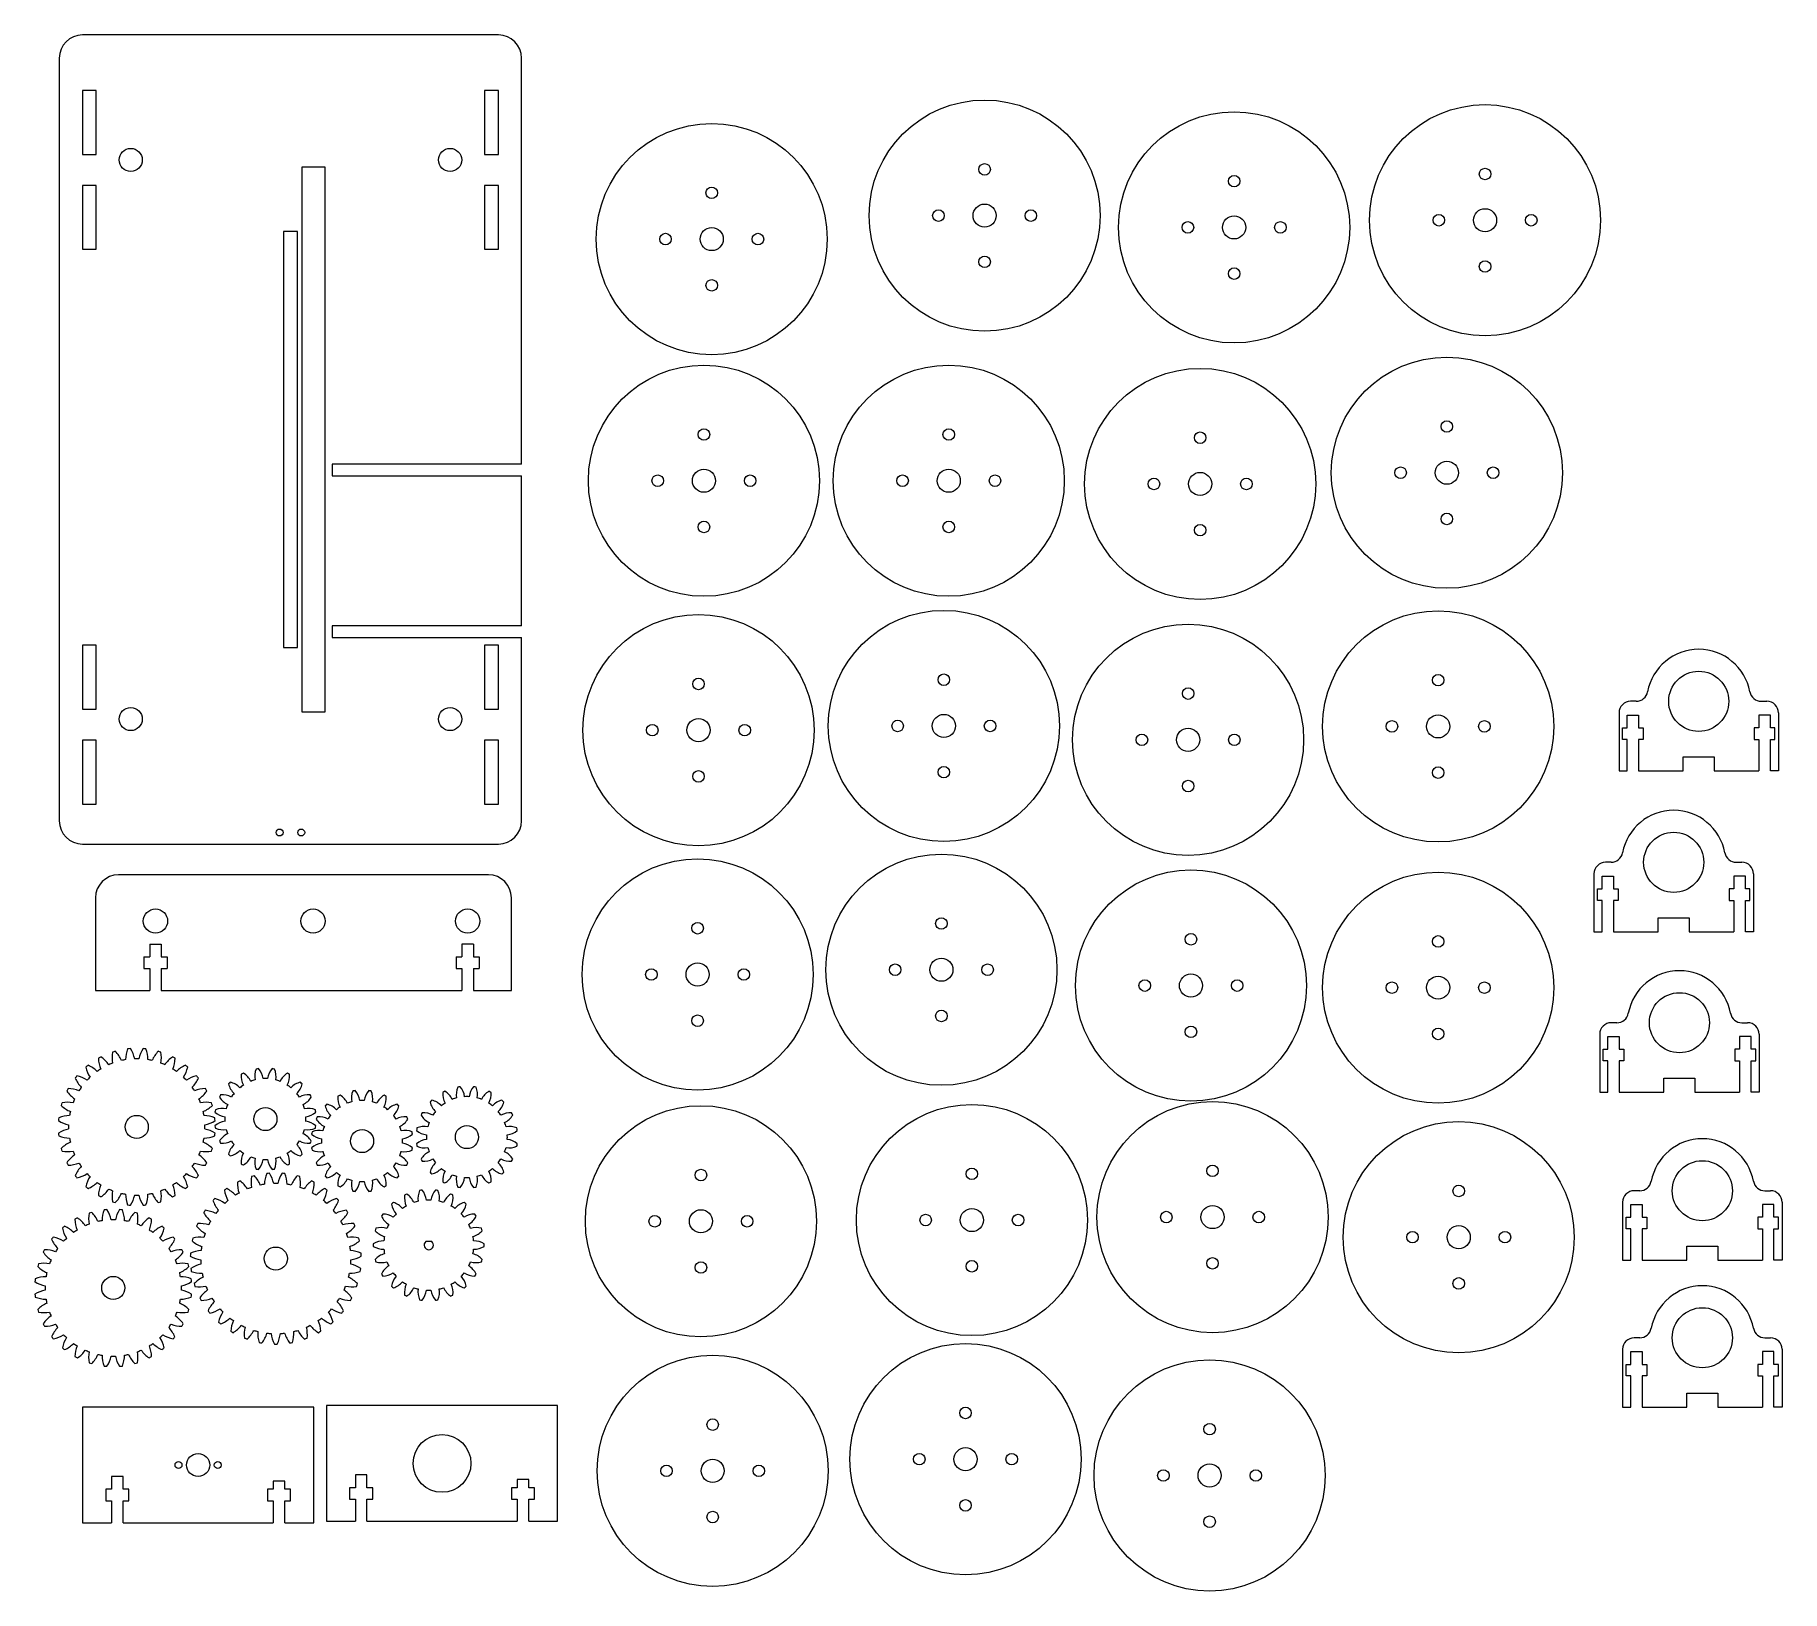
# Model space of a CAD drawing. Header units: millimetres. Extents: x 56 to 812, y 39 to 712.
import ezdxf

# ---------------------------------------------------------------- set-up
doc = ezdxf.new("R2010")
doc.units = ezdxf.units.MM

msp = doc.modelspace()

# ---------------------------------------------------------------- linework, layer by layer
at = {"color": 7, "linetype": 'Continuous', "lineweight": 15}
for p, q in [((256.42, 712.45), (76.42, 712.45)), ((66.42, 702.45), (66.42, 372.45)), ((266.42, 526.8), (266.42, 702.45)), ((82.42, 688.45), (76.42, 688.45)), ((76.42, 688.45), (76.42, 660.8)), ((82.42, 660.8), (82.42, 688.45)), ((256.42, 688.45), (250.42, 688.45)), ((250.42, 688.45), (250.42, 660.8)), ((256.42, 660.8), (256.42, 688.45)), ((76.42, 660.8), (82.42, 660.8)), ((250.42, 660.8), (256.42, 660.8)), ((171.42, 655.32), (171.42, 419.58)), ((181.42, 655.32), (171.42, 655.32)), ((181.42, 419.58), (181.42, 655.32)), ((82.42, 647.39), (76.42, 647.39)), ((76.42, 647.39), (76.42, 619.74)), ((82.42, 619.74), (82.42, 647.39)), ((256.42, 647.39), (250.42, 647.39)), ((250.42, 647.39), (250.42, 619.74)), ((256.42, 619.74), (256.42, 647.39)), ((169.42, 627.45), (163.42, 627.45)), ((163.42, 627.45), (163.42, 447.45)), ((169.42, 447.45), (169.42, 627.45)), ((76.42, 619.74), (82.42, 619.74)), ((250.42, 619.74), (256.42, 619.74)), ((266.42, 526.8), (184.42, 526.8)), ((184.42, 526.8), (184.42, 521.8)), ((184.42, 521.8), (266.42, 521.8)), ((266.42, 456.8), (266.42, 521.8)), ((266.42, 456.8), (184.42, 456.8)), ((184.42, 456.8), (184.42, 451.8)), ((82.42, 448.43), (76.42, 448.43)), ((76.42, 448.43), (76.42, 420.78)), ((82.42, 420.78), (82.42, 448.43)), ((163.42, 447.45), (169.42, 447.45)), ((184.42, 451.8), (266.42, 451.8)), ((256.42, 448.43), (250.42, 448.43)), ((250.42, 448.43), (250.42, 420.78)), ((256.42, 420.78), (256.42, 448.43)), ((266.42, 372.45), (266.42, 451.8)), ((748.8, 424.19), (746.34, 424.19)), ((802.88, 424.19), (805.34, 424.19)), ((76.42, 420.78), (82.42, 420.78)), ((171.42, 419.58), (181.42, 419.58)), ((250.42, 420.78), (256.42, 420.78)), ((741.34, 419.19), (741.34, 394.19)), ((744.84, 418.19), (749.84, 418.19)), ((744.84, 412.69), (744.84, 418.19)), ((749.84, 418.19), (749.84, 412.69)), ((806.84, 418.19), (801.84, 418.19)), ((801.84, 418.19), (801.84, 412.69)), ((806.84, 412.69), (806.84, 418.19)), ((810.34, 419.19), (810.34, 394.19)), ((742.84, 412.69), (744.84, 412.69)), ((742.84, 407.69), (742.84, 412.69)), ((749.84, 412.69), (751.84, 412.69)), ((751.84, 412.69), (751.84, 407.69)), ((801.84, 412.69), (799.84, 412.69)), ((799.84, 412.69), (799.84, 407.69)), ((808.84, 412.69), (806.84, 412.69)), ((808.84, 407.69), (808.84, 412.69)), ((82.42, 407.37), (76.42, 407.37)), ((76.42, 407.37), (76.42, 379.72)), ((82.42, 379.72), (82.42, 407.37)), ((256.42, 407.37), (250.42, 407.37)), ((250.42, 407.37), (250.42, 379.72)), ((256.42, 379.72), (256.42, 407.37)), ((744.84, 407.69), (742.84, 407.69)), ((744.84, 394.19), (744.84, 407.69)), ((749.84, 407.69), (749.84, 394.19)), ((751.84, 407.69), (749.84, 407.69)), ((799.84, 407.69), (801.84, 407.69)), ((801.84, 407.69), (801.84, 394.19)), ((806.84, 394.19), (806.84, 407.69)), ((806.84, 407.69), (808.84, 407.69)), ((741.34, 394.19), (744.84, 394.19)), ((749.84, 394.19), (769.13, 394.19)), ((769.13, 400.19), (782.55, 400.19)), ((769.13, 394.19), (769.13, 400.19)), ((782.55, 400.19), (782.55, 394.19)), ((782.55, 394.19), (801.84, 394.19)), ((810.34, 394.19), (806.84, 394.19)), ((76.42, 379.72), (82.42, 379.72)), ((250.42, 379.72), (256.42, 379.72)), ((76.42, 362.45), (256.42, 362.45)), ((252.07, 349.13), (92.07, 349.13)), ((730.51, 349.55), (730.51, 324.55)), ((734.01, 348.55), (739.01, 348.55)), ((734.01, 343.05), (734.01, 348.55)), ((737.96, 354.55), (735.51, 354.55)), ((739.01, 348.55), (739.01, 343.05)), ((796.01, 348.55), (791.01, 348.55)), ((791.01, 348.55), (791.01, 343.05)), ((792.05, 354.55), (794.51, 354.55)), ((796.01, 343.05), (796.01, 348.55)), ((799.51, 349.55), (799.51, 324.55)), ((732.01, 343.05), (734.01, 343.05)), ((732.01, 338.05), (732.01, 343.05)), ((739.01, 343.05), (741.01, 343.05)), ((741.01, 343.05), (741.01, 338.05)), ((791.01, 343.05), (789.01, 343.05)), ((789.01, 343.05), (789.01, 338.05)), ((798.01, 343.05), (796.01, 343.05)), ((798.01, 338.05), (798.01, 343.05)), ((82.07, 339.13), (82.07, 299.13)), ((262.07, 299.13), (262.07, 339.13)), ((734.01, 338.05), (732.01, 338.05)), ((734.01, 324.55), (734.01, 338.05)), ((739.01, 338.05), (739.01, 324.55)), ((741.01, 338.05), (739.01, 338.05)), ((789.01, 338.05), (791.01, 338.05)), ((791.01, 338.05), (791.01, 324.55)), ((796.01, 324.55), (796.01, 338.05)), ((796.01, 338.05), (798.01, 338.05)), ((758.3, 330.55), (771.71, 330.55)), ((758.3, 324.55), (758.3, 330.55)), ((771.71, 330.55), (771.71, 324.55)), ((105.52, 319.13), (110.52, 319.13)), ((105.52, 319.13), (105.52, 313.63)), ((110.52, 319.13), (110.52, 313.63)), ((245.62, 319.13), (240.62, 319.13)), ((240.62, 319.13), (240.62, 313.63)), ((245.62, 319.13), (245.62, 313.63)), ((730.51, 324.55), (734.01, 324.55)), ((739.01, 324.55), (758.3, 324.55)), ((771.71, 324.55), (791.01, 324.55)), ((799.51, 324.55), (796.01, 324.55)), ((103.02, 313.63), (105.52, 313.63)), ((103.02, 313.63), (103.02, 308.63)), ((110.52, 313.63), (113.02, 313.63)), ((113.02, 313.63), (113.02, 308.63)), ((238.12, 313.63), (240.62, 313.63)), ((238.12, 313.63), (238.12, 308.63)), ((245.62, 313.63), (248.12, 313.63)), ((248.12, 313.63), (248.12, 308.63)), ((103.02, 308.63), (105.52, 308.63)), ((105.52, 308.63), (105.52, 299.13)), ((110.52, 308.63), (110.52, 299.13)), ((110.52, 308.63), (113.02, 308.63)), ((238.12, 308.63), (240.62, 308.63)), ((240.62, 308.63), (240.62, 299.13)), ((245.62, 308.63), (245.62, 299.13)), ((245.62, 308.63), (248.12, 308.63)), ((82.07, 299.13), (105.52, 299.13)), ((110.52, 299.13), (240.62, 299.13)), ((245.62, 299.13), (262.07, 299.13)), ((732.98, 280.16), (732.98, 255.16)), ((740.44, 285.16), (737.98, 285.16)), ((794.53, 285.16), (796.98, 285.16)), ((801.98, 280.16), (801.98, 255.16)), ((734.48, 273.66), (736.48, 273.66)), ((734.48, 268.66), (734.48, 273.66)), ((736.48, 279.16), (741.48, 279.16)), ((736.48, 273.66), (736.48, 279.16)), ((741.48, 279.16), (741.48, 273.66)), ((741.48, 273.66), (743.48, 273.66)), ((743.48, 273.66), (743.48, 268.66)), ((793.48, 273.66), (791.48, 273.66)), ((791.48, 273.66), (791.48, 268.66)), ((798.48, 279.16), (793.48, 279.16)), ((793.48, 279.16), (793.48, 273.66)), ((798.48, 273.66), (798.48, 279.16)), ((800.48, 273.66), (798.48, 273.66)), ((800.48, 268.66), (800.48, 273.66)), ((736.48, 268.66), (734.48, 268.66)), ((736.48, 255.16), (736.48, 268.66)), ((741.48, 268.66), (741.48, 255.16)), ((743.48, 268.66), (741.48, 268.66)), ((791.48, 268.66), (793.48, 268.66)), ((793.48, 268.66), (793.48, 255.16)), ((798.48, 255.16), (798.48, 268.66)), ((798.48, 268.66), (800.48, 268.66)), ((760.78, 261.16), (774.19, 261.16)), ((760.78, 255.16), (760.78, 261.16)), ((774.19, 261.16), (774.19, 255.16)), ((732.98, 255.16), (736.48, 255.16)), ((741.48, 255.16), (760.78, 255.16)), ((774.19, 255.16), (793.48, 255.16)), ((801.98, 255.16), (798.48, 255.16)), ((750.35, 212.48), (747.9, 212.48)), ((804.44, 212.48), (806.9, 212.48)), ((742.9, 207.48), (742.9, 182.48)), ((746.4, 206.48), (751.4, 206.48)), ((746.4, 200.98), (746.4, 206.48)), ((751.4, 206.48), (751.4, 200.98)), ((808.4, 206.48), (803.4, 206.48)), ((803.4, 206.48), (803.4, 200.98)), ((808.4, 200.98), (808.4, 206.48)), ((811.9, 207.48), (811.9, 182.48)), ((744.4, 200.98), (746.4, 200.98)), ((744.4, 195.98), (744.4, 200.98)), ((751.4, 200.98), (753.4, 200.98)), ((753.4, 200.98), (753.4, 195.98)), ((803.4, 200.98), (801.4, 200.98)), ((801.4, 200.98), (801.4, 195.98)), ((810.4, 200.98), (808.4, 200.98)), ((810.4, 195.98), (810.4, 200.98)), ((227.56, 190.5), (224.96, 190.47)), ((746.4, 195.98), (744.4, 195.98)), ((746.4, 182.48), (746.4, 195.98)), ((751.4, 195.98), (751.4, 182.48)), ((753.4, 195.98), (751.4, 195.98)), ((801.4, 195.98), (803.4, 195.98)), ((803.4, 195.98), (803.4, 182.48)), ((808.4, 182.48), (808.4, 195.98)), ((808.4, 195.98), (810.4, 195.98)), ((742.9, 182.48), (746.4, 182.48)), ((751.4, 182.48), (770.69, 182.48)), ((770.69, 188.48), (784.1, 188.48)), ((770.69, 182.48), (770.69, 188.48)), ((784.1, 188.48), (784.1, 182.48)), ((784.1, 182.48), (803.4, 182.48)), ((811.9, 182.48), (808.4, 182.48)), ((742.9, 143.88), (742.9, 118.88)), ((750.35, 148.88), (747.9, 148.88)), ((804.44, 148.88), (806.9, 148.88)), ((811.9, 143.88), (811.9, 118.88)), ((744.4, 137.38), (746.4, 137.38)), ((744.4, 132.38), (744.4, 137.38)), ((746.4, 142.88), (751.4, 142.88)), ((746.4, 137.38), (746.4, 142.88)), ((751.4, 142.88), (751.4, 137.38)), ((751.4, 137.38), (753.4, 137.38)), ((753.4, 137.38), (753.4, 132.38)), ((803.4, 137.38), (801.4, 137.38)), ((801.4, 137.38), (801.4, 132.38)), ((808.4, 142.88), (803.4, 142.88)), ((803.4, 142.88), (803.4, 137.38)), ((808.4, 137.38), (808.4, 142.88)), ((810.4, 137.38), (808.4, 137.38)), ((810.4, 132.38), (810.4, 137.38)), ((746.4, 132.38), (744.4, 132.38)), ((746.4, 118.88), (746.4, 132.38)), ((751.4, 132.38), (751.4, 118.88)), ((753.4, 132.38), (751.4, 132.38)), ((801.4, 132.38), (803.4, 132.38)), ((803.4, 132.38), (803.4, 118.88)), ((808.4, 118.88), (808.4, 132.38)), ((808.4, 132.38), (810.4, 132.38)), ((770.69, 124.88), (784.1, 124.88)), ((770.69, 118.88), (770.69, 124.88)), ((784.1, 124.88), (784.1, 118.88)), ((76.49, 118.84), (76.49, 68.84)), ((176.49, 118.84), (76.49, 118.84)), ((176.49, 68.84), (176.49, 118.84)), ((182.03, 119.52), (182.03, 69.52)), ((282.03, 119.52), (182.03, 119.52)), ((282.03, 69.52), (282.03, 119.52)), ((742.9, 118.88), (746.4, 118.88)), ((751.4, 118.88), (770.69, 118.88)), ((784.1, 118.88), (803.4, 118.88)), ((811.9, 118.88), (808.4, 118.88)), ((88.99, 83.34), (86.49, 83.34)), ((86.49, 83.34), (86.49, 78.34)), ((93.99, 88.84), (88.99, 88.84)), ((88.99, 88.84), (88.99, 83.34)), ((93.99, 83.34), (93.99, 88.84)), ((96.49, 83.34), (93.99, 83.34)), ((96.49, 78.34), (96.49, 83.34)), ((158.99, 83.34), (156.49, 83.34)), ((156.49, 83.34), (156.49, 78.34)), ((163.99, 86.84), (158.99, 86.84)), ((158.99, 86.84), (158.99, 83.34)), ((163.99, 83.34), (163.99, 86.84)), ((166.49, 83.34), (163.99, 83.34)), ((166.49, 78.34), (166.49, 83.34)), ((194.53, 84.02), (192.03, 84.02)), ((192.03, 84.02), (192.03, 79.02)), ((199.53, 89.52), (194.53, 89.52)), ((194.53, 89.52), (194.53, 84.02)), ((199.53, 84.02), (199.53, 89.52)), ((202.03, 84.02), (199.53, 84.02)), ((202.03, 79.02), (202.03, 84.02)), ((264.53, 84.02), (262.03, 84.02)), ((262.03, 84.02), (262.03, 79.02)), ((269.53, 87.52), (264.53, 87.52)), ((264.53, 87.52), (264.53, 84.02)), ((269.53, 84.02), (269.53, 87.52)), ((272.03, 84.02), (269.53, 84.02)), ((272.03, 79.02), (272.03, 84.02)), ((86.49, 78.34), (88.99, 78.34)), ((88.99, 78.34), (88.99, 68.84)), ((93.99, 68.84), (93.99, 78.34)), ((93.99, 78.34), (96.49, 78.34)), ((156.49, 78.34), (158.99, 78.34)), ((158.99, 78.34), (158.99, 68.84)), ((163.99, 68.84), (163.99, 78.34)), ((163.99, 78.34), (166.49, 78.34)), ((192.03, 79.02), (194.53, 79.02)), ((194.53, 79.02), (194.53, 69.52)), ((199.53, 69.52), (199.53, 79.02)), ((199.53, 79.02), (202.03, 79.02)), ((262.03, 79.02), (264.53, 79.02)), ((264.53, 79.02), (264.53, 69.52)), ((269.53, 69.52), (269.53, 79.02)), ((269.53, 79.02), (272.03, 79.02)), ((76.49, 68.84), (88.99, 68.84)), ((93.99, 68.84), (158.99, 68.84)), ((163.99, 68.84), (176.49, 68.84)), ((182.03, 69.52), (194.53, 69.52)), ((199.53, 69.52), (264.53, 69.52)), ((269.53, 69.52), (282.03, 69.52))]:
    msp.add_line(p, q, dxfattribs=at)
for centre, radius in [((466.83, 634.3), 50), ((683.36, 632.3), 50), ((348.72, 624.14), 50), ((574.79, 629.22), 50), ((97.32, 658.38), 5), ((235.53, 658.38), 5), ((466.83, 654.3), 2.5), ((574.79, 649.22), 2.5), ((683.36, 652.3), 2.5), ((348.72, 644.14), 2.5), ((446.83, 634.3), 2.5), ((466.83, 634.3), 5), ((486.83, 634.3), 2.5), ((683.36, 632.3), 5), ((348.72, 624.14), 5), ((554.79, 629.22), 2.5), ((574.79, 629.22), 5), ((594.79, 629.22), 2.5), ((663.36, 632.3), 2.5), ((703.36, 632.3), 2.5), ((328.72, 624.14), 2.5), ((368.72, 624.14), 2.5), ((466.83, 614.3), 2.5), ((683.36, 612.3), 2.5), ((348.72, 604.14), 2.5), ((574.79, 609.22), 2.5), ((345.36, 519.63), 50), ((451.31, 519.63), 50), ((560.09, 518.22), 50), ((666.85, 523.08), 50), ((666.85, 543.08), 2.5), ((345.36, 539.63), 2.5), ((451.31, 539.63), 2.5), ((560.09, 538.22), 2.5), ((325.36, 519.63), 2.5), ((345.36, 519.63), 5), ((365.36, 519.63), 2.5), ((431.31, 519.63), 2.5), ((451.31, 519.63), 5), ((471.31, 519.63), 2.5), ((560.09, 518.22), 5), ((646.85, 523.08), 2.5), ((666.85, 523.08), 5), ((686.85, 523.08), 2.5), ((540.09, 518.22), 2.5), ((580.09, 518.22), 2.5), ((345.36, 499.63), 2.5), ((451.31, 499.63), 2.5), ((560.09, 498.22), 2.5), ((666.85, 503.08), 2.5), ((343.01, 411.72), 50), ((449.19, 413.54), 50), ((663.08, 413.36), 50), ((554.88, 407.55), 50), ((343.01, 431.72), 2.5), ((449.19, 433.54), 2.5), ((663.08, 433.36), 2.5), ((775.84, 424.19), 13), ((554.88, 427.55), 2.5), ((97.32, 416.52), 5), ((235.53, 416.52), 5), ((343.01, 411.72), 5), ((429.19, 413.54), 2.5), ((449.19, 413.54), 5), ((469.19, 413.54), 2.5), ((643.08, 413.36), 2.5), ((663.08, 413.36), 5), ((683.08, 413.36), 2.5), ((323.01, 411.72), 2.5), ((363.01, 411.72), 2.5), ((534.88, 407.55), 2.5), ((554.88, 407.55), 5), ((574.88, 407.55), 2.5), ((343.01, 391.72), 2.5), ((449.19, 393.54), 2.5), ((663.08, 393.36), 2.5), ((554.88, 387.55), 2.5), ((161.75, 367.45), 1.5), ((171.09, 367.45), 1.5), ((765.01, 354.55), 13), ((342.63, 306.04), 50), ((448.12, 308.09), 50), ((556.12, 301.24), 50), ((663.08, 300.33), 50), ((108.02, 329.13), 5.25), ((176.22, 329.13), 5.25), ((243.12, 329.13), 5.25), ((342.63, 326.04), 2.5), ((448.12, 328.09), 2.5), ((556.12, 321.24), 2.5), ((663.08, 320.33), 2.5), ((342.63, 306.04), 5), ((428.12, 308.09), 2.5), ((448.12, 308.09), 5), ((468.12, 308.09), 2.5), ((322.63, 306.04), 2.5), ((362.63, 306.04), 2.5), ((536.12, 301.24), 2.5), ((556.12, 301.24), 5), ((576.12, 301.24), 2.5), ((643.08, 300.33), 2.5), ((663.08, 300.33), 5), ((683.08, 300.33), 2.5), ((767.48, 285.16), 13), ((342.63, 286.04), 2.5), ((448.12, 288.09), 2.5), ((556.12, 281.24), 2.5), ((663.08, 280.33), 2.5), ((461.31, 199.81), 50), ((565.45, 201.08), 50), ((99.93, 240.1), 5), ((155.58, 243.49), 5), ((344.06, 199.27), 50), ((671.97, 192.38), 50), ((197.41, 233.99), 5), ((242.79, 235.69), 5), ((344.06, 219.27), 2.5), ((461.31, 219.81), 2.5), ((565.45, 221.08), 2.5), ((777.4, 212.48), 13), ((671.97, 212.38), 2.5), ((344.06, 199.27), 5), ((461.31, 199.81), 5), ((565.45, 201.08), 5), ((324.06, 199.27), 2.5), ((364.06, 199.27), 2.5), ((441.31, 199.81), 2.5), ((481.31, 199.81), 2.5), ((545.45, 201.08), 2.5), ((585.45, 201.08), 2.5), ((671.97, 192.38), 5), ((651.97, 192.38), 2.5), ((691.97, 192.38), 2.5), ((160.09, 183.14), 5), ((344.06, 179.27), 2.5), ((461.31, 179.81), 2.5), ((565.45, 181.08), 2.5), ((89.76, 170.42), 5), ((671.97, 172.38), 2.5), ((777.4, 148.88), 13), ((458.56, 96.36), 50), ((349.14, 91.32), 50), ((564.18, 89.32), 50), ((349.14, 111.32), 2.5), ((458.56, 116.36), 2.5), ((232.03, 94.52), 12.5), ((564.18, 109.32), 2.5), ((126.49, 93.84), 5), ((438.56, 96.36), 2.5), ((458.56, 96.36), 5), ((478.56, 96.36), 2.5), ((117.99, 93.84), 1.5), ((134.99, 93.84), 1.5), ((329.14, 91.32), 2.5), ((349.14, 91.32), 5), ((369.14, 91.32), 2.5), ((544.18, 89.32), 2.5), ((564.18, 89.32), 5), ((584.18, 89.32), 2.5), ((458.56, 76.36), 2.5), ((349.14, 71.32), 2.5), ((564.18, 69.32), 2.5)]:
    msp.add_circle(centre, radius, dxfattribs=at)
for centre, radius, start, end in [((76.42, 702.45), 10, 90, 180), ((256.42, 702.45), 10, 0, 90), ((775.84, 424.19), 22.5, 10.47568, 169.52432), ((746.34, 419.19), 5, 90, 180), ((748.8, 429.19), 5, 270, 349.52432), ((802.88, 429.19), 5, 190.47568, 270), ((805.34, 419.19), 5, 0, 90), ((76.42, 372.45), 10, 180, 270), ((256.42, 372.45), 10, 270, 0), ((765.01, 354.55), 22.5, 10.47568, 169.52432), ((737.96, 359.55), 5, 270, 349.52432), ((792.05, 359.55), 5, 190.47568, 270), ((92.07, 339.13), 10, 90, 180), ((252.07, 339.13), 10, 0, 90), ((735.51, 349.55), 5, 90, 180), ((794.51, 349.55), 5, 0, 90), ((767.48, 285.16), 22.5, 10.47568, 169.52432), ((740.44, 290.16), 5, 270, 349.52432), ((794.53, 290.16), 5, 190.47568, 270), ((737.98, 280.16), 5, 90, 180), ((796.98, 280.16), 5, 0, 90), ((102.06, 270.09), 12.8, 169.38006, 190.83427), ((99.93, 240.1), 34, 105.847, 107.903), ((81.5, 263.86), 12.8, 22.91573, 44.36994), ((107.87, 269.1), 12.8, 158.13006, 179.58427), ((99.93, 240.1), 34, 94.597, 96.653), ((86.49, 267), 12.8, 11.66573, 33.11994), ((113.38, 267), 12.8, 146.88006, 168.33427), ((99.93, 240.1), 34, 83.347, 85.403), ((91.99, 269.1), 12.8, 0.41573, 21.86994), ((118.37, 263.86), 12.8, 135.63006, 157.08427), ((99.93, 240.1), 34, 72.097, 74.153), ((97.8, 270.09), 12.8, 349.16573, 10.61994), ((99.93, 240.1), 34, 128.347, 130.403), ((90.42, 268.62), 12.8, 191.88006, 213.33427), ((73.81, 254.99), 12.8, 45.41573, 66.86994), ((99.93, 240.1), 29.5, 121.98271, 125.51729), ((99.93, 240.1), 34, 117.097, 119.153), ((96.17, 269.93), 12.8, 180.63006, 202.08427), ((77.22, 259.8), 12.8, 34.16573, 55.61994), ((99.93, 240.1), 29.5, 110.73271, 114.26729), ((99.93, 240.1), 29.5, 99.48271, 103.01729), ((99.93, 240.1), 29.5, 88.23271, 91.76729), ((99.93, 240.1), 29.5, 76.98271, 80.51729), ((99.93, 240.1), 29.5, 65.73271, 69.26729), ((122.65, 259.8), 12.8, 124.38006, 145.83427), ((99.93, 240.1), 34, 60.847, 62.903), ((103.7, 269.93), 12.8, 337.91573, 359.36994), ((99.93, 240.1), 29.5, 54.48271, 58.01729), ((126.05, 254.99), 12.8, 113.13006, 134.58427), ((109.44, 268.62), 12.8, 326.66573, 348.11994), ((99.93, 240.1), 34, 49.597, 51.653), ((158.97, 261.98), 8, 156.7925, 191.28707), ((155.58, 243.49), 22, 97.60803, 100.39197), ((146.65, 260.03), 8, 6.71293, 41.2075), ((164.51, 260.03), 8, 138.7925, 173.28707), ((155.58, 243.49), 22, 79.60803, 82.39197), ((152.2, 261.98), 8, 348.71293, 23.2075), ((99.93, 240.1), 34, 139.597, 141.653), ((85.04, 266.22), 12.8, 203.13006, 224.58427), ((71.41, 249.61), 12.8, 56.66573, 78.11994), ((99.93, 240.1), 29.5, 144.48271, 148.01729), ((99.93, 240.1), 29.5, 133.23271, 136.76729), ((99.93, 240.1), 29.5, 43.23271, 46.76729), ((128.46, 249.61), 12.8, 101.88006, 123.33427), ((114.83, 266.22), 12.8, 315.41573, 336.86994), ((99.93, 240.1), 29.5, 31.98271, 35.51729), ((99.93, 240.1), 34, 38.347, 40.403), ((155.58, 243.49), 22, 133.60803, 136.39197), ((147.46, 260.44), 8, 192.7925, 227.28707), ((138.64, 251.62), 8, 42.71293, 77.2075), ((155.58, 243.49), 17.5, 122.76933, 129.23067), ((153.09, 262.12), 8, 174.7925, 209.28707), ((155.58, 243.49), 22, 115.60803, 118.39197), ((141.98, 256.46), 8, 24.71293, 59.2075), ((155.58, 243.49), 17.5, 104.76933, 111.23067), ((155.58, 243.49), 17.5, 86.76933, 93.23067), ((155.58, 243.49), 17.5, 68.76933, 75.23067), ((169.19, 256.46), 8, 120.7925, 155.28707), ((158.08, 262.12), 8, 330.71293, 5.2075), ((155.58, 243.49), 17.5, 50.76933, 57.23067), ((155.58, 243.49), 22, 61.60803, 64.39197), ((172.53, 251.62), 8, 102.7925, 137.28707), ((163.71, 260.44), 8, 312.71293, 347.2075), ((155.58, 243.49), 22, 43.60803, 46.39197), ((246.18, 254.17), 8, 156.7925, 191.28707), ((242.79, 235.69), 22, 97.60803, 100.39197), ((233.86, 252.22), 8, 6.71293, 41.2075), ((251.72, 252.22), 8, 138.7925, 173.28707), ((242.79, 235.69), 22, 79.60803, 82.39197), ((239.41, 254.17), 8, 348.71293, 23.2075), ((99.93, 240.1), 34, 162.097, 164.153), ((69.94, 237.97), 12.8, 79.16573, 100.61994), ((99.93, 240.1), 34, 150.847, 152.903), ((80.23, 262.81), 12.8, 214.38006, 235.83427), ((70.1, 243.86), 12.8, 67.91573, 89.36994), ((99.93, 240.1), 29.5, 155.73271, 159.26729), ((129.77, 243.86), 12.8, 90.63006, 112.08427), ((119.64, 262.81), 12.8, 304.16573, 325.61994), ((99.93, 240.1), 29.5, 20.73271, 24.26729), ((129.93, 237.97), 12.8, 79.38006, 100.83427), ((99.93, 240.1), 34, 27.097, 29.153), ((99.93, 240.1), 34, 15.847, 17.903), ((155.58, 243.49), 22, 151.60803, 154.39197), ((142.62, 257.1), 8, 210.7925, 245.28707), ((136.96, 245.99), 8, 60.71293, 95.2075), ((155.58, 243.49), 17.5, 158.76933, 165.23067), ((155.58, 243.49), 17.5, 140.76933, 147.23067), ((155.58, 243.49), 17.5, 32.76933, 39.23067), ((174.21, 245.99), 8, 84.7925, 119.28707), ((168.55, 257.1), 8, 294.71293, 329.2075), ((155.58, 243.49), 17.5, 14.76933, 21.23067), ((155.58, 243.49), 22, 25.60803, 28.39197), ((197.41, 233.99), 22, 133.60803, 136.39197), ((180.47, 242.12), 8, 42.71293, 77.2075), ((194.92, 252.61), 8, 174.7925, 209.28707), ((197.41, 233.99), 22, 115.60803, 118.39197), ((183.81, 246.95), 8, 24.71293, 59.2075), ((197.41, 233.99), 17.5, 104.76933, 111.23067), ((200.8, 252.47), 8, 156.7925, 191.28707), ((197.41, 233.99), 22, 97.60803, 100.39197), ((188.48, 250.52), 8, 6.71293, 41.2075), ((197.41, 233.99), 17.5, 86.76933, 93.23067), ((206.35, 250.52), 8, 138.7925, 173.28707), ((197.41, 233.99), 22, 79.60803, 82.39197), ((194.03, 252.47), 8, 348.71293, 23.2075), ((197.41, 233.99), 17.5, 68.76933, 75.23067), ((211.02, 246.95), 8, 120.7925, 155.28707), ((199.91, 252.61), 8, 330.71293, 5.2075), ((197.41, 233.99), 22, 61.60803, 64.39197), ((214.36, 242.12), 8, 102.7925, 137.28707), ((197.41, 233.99), 22, 43.60803, 46.39197), ((242.79, 235.69), 22, 133.60803, 136.39197), ((234.67, 252.63), 8, 192.7925, 227.28707), ((225.85, 243.82), 8, 42.71293, 77.2075), ((242.79, 235.69), 17.5, 122.76933, 129.23067), ((240.3, 254.31), 8, 174.7925, 209.28707), ((242.79, 235.69), 22, 115.60803, 118.39197), ((229.19, 248.65), 8, 24.71293, 59.2075), ((242.79, 235.69), 17.5, 104.76933, 111.23067), ((242.79, 235.69), 17.5, 86.76933, 93.23067), ((242.79, 235.69), 17.5, 68.76933, 75.23067), ((256.4, 248.65), 8, 120.7925, 155.28707), ((245.29, 254.31), 8, 330.71293, 5.2075), ((242.79, 235.69), 17.5, 50.76933, 57.23067), ((242.79, 235.69), 22, 61.60803, 64.39197), ((259.74, 243.82), 8, 102.7925, 137.28707), ((250.92, 252.63), 8, 312.71293, 347.2075), ((242.79, 235.69), 22, 43.60803, 46.39197), ((99.93, 240.1), 34, 173.347, 175.403), ((73.03, 253.54), 12.8, 236.88006, 258.33427), ((70.93, 232.16), 12.8, 90.41573, 111.86994), ((76.17, 258.53), 12.8, 225.63006, 247.08427), ((99.93, 240.1), 29.5, 166.98271, 170.51729), ((123.69, 258.53), 12.8, 292.91573, 314.36994), ((99.93, 240.1), 29.5, 9.48271, 13.01729), ((128.93, 232.16), 12.8, 68.13006, 89.58427), ((126.83, 253.54), 12.8, 281.66573, 303.11994), ((99.93, 240.1), 34, 4.597, 6.653), ((155.58, 243.49), 22, 169.60803, 172.39197), ((139.05, 252.42), 8, 228.7925, 263.28707), ((139.05, 234.56), 8, 96.71293, 131.2075), ((137.1, 240.11), 8, 78.71293, 113.2075), ((155.58, 243.49), 17.5, 176.76933, 183.23067), ((174.07, 240.11), 8, 66.7925, 101.28707), ((172.12, 252.42), 8, 276.71293, 311.2075), ((155.58, 243.49), 17.5, 356.76933, 3.23067), ((172.12, 234.56), 8, 48.7925, 83.28707), ((155.58, 243.49), 22, 7.60803, 10.39197), ((197.41, 233.99), 22, 151.60803, 154.39197), ((184.45, 247.59), 8, 210.7925, 245.28707), ((178.79, 236.48), 8, 60.71293, 95.2075), ((189.29, 250.93), 8, 192.7925, 227.28707), ((197.41, 233.99), 17.5, 140.76933, 147.23067), ((197.41, 233.99), 17.5, 122.76933, 129.23067), ((197.41, 233.99), 17.5, 50.76933, 57.23067), ((205.54, 250.93), 8, 312.71293, 347.2075), ((197.41, 233.99), 17.5, 32.76933, 39.23067), ((216.04, 236.48), 8, 84.7925, 119.28707), ((210.38, 247.59), 8, 294.71293, 329.2075), ((197.41, 233.99), 22, 25.60803, 28.39197), ((242.79, 235.69), 22, 151.60803, 154.39197), ((229.83, 249.29), 8, 210.7925, 245.28707), ((224.17, 238.18), 8, 60.71293, 95.2075), ((242.79, 235.69), 17.5, 158.76933, 165.23067), ((242.79, 235.69), 17.5, 140.76933, 147.23067), ((242.79, 235.69), 17.5, 32.76933, 39.23067), ((261.42, 238.18), 8, 84.7925, 119.28707), ((255.76, 249.29), 8, 294.71293, 329.2075), ((242.79, 235.69), 17.5, 14.76933, 21.23067), ((242.79, 235.69), 22, 25.60803, 28.39197), ((73.03, 226.65), 12.8, 101.66573, 123.11994), ((99.93, 240.1), 34, 184.597, 186.653), ((70.93, 248.04), 12.8, 248.13006, 269.58427), ((99.93, 240.1), 29.5, 178.23271, 181.76729), ((99.93, 240.1), 29.5, 189.48271, 193.01729), ((99.93, 240.1), 29.5, 346.98271, 350.51729), ((128.93, 248.04), 12.8, 270.41573, 291.86994), ((99.93, 240.1), 29.5, 358.23271, 1.76729), ((126.83, 226.65), 12.8, 56.88006, 78.33427), ((99.93, 240.1), 34, 353.347, 355.403), ((155.58, 243.49), 22, 187.60803, 190.39197), ((137.1, 246.88), 8, 246.7925, 281.28707), ((142.62, 229.89), 8, 114.71293, 149.2075), ((155.58, 243.49), 17.5, 194.76933, 201.23067), ((155.58, 243.49), 17.5, 338.76933, 345.23067), ((168.55, 229.89), 8, 30.7925, 65.28707), ((174.07, 246.88), 8, 258.71293, 293.2075), ((197.41, 233.99), 22, 169.60803, 172.39197), ((180.88, 242.92), 8, 228.7925, 263.28707), ((178.93, 230.6), 8, 78.71293, 113.2075), ((155.58, 243.49), 22, 349.60803, 352.39197), ((197.41, 233.99), 17.5, 176.76933, 183.23067), ((197.41, 233.99), 17.5, 158.76933, 165.23067), ((197.41, 233.99), 17.5, 14.76933, 21.23067), ((215.9, 230.6), 8, 66.7925, 101.28707), ((213.95, 242.92), 8, 276.71293, 311.2075), ((197.41, 233.99), 17.5, 356.76933, 3.23067), ((197.41, 233.99), 22, 7.60803, 10.39197), ((242.79, 235.69), 22, 169.60803, 172.39197), ((226.26, 244.62), 8, 228.7925, 263.28707), ((226.26, 226.76), 8, 96.71293, 131.2075), ((224.31, 232.3), 8, 78.71293, 113.2075), ((242.79, 235.69), 17.5, 176.76933, 183.23067), ((261.28, 232.3), 8, 66.7925, 101.28707), ((259.33, 244.62), 8, 276.71293, 311.2075), ((242.79, 235.69), 17.5, 356.76933, 3.23067), ((259.33, 226.76), 8, 48.7925, 83.28707), ((242.79, 235.69), 22, 7.60803, 10.39197), ((777.4, 212.48), 22.5, 10.47568, 169.52432), ((76.17, 221.66), 12.8, 112.91573, 134.36994), ((99.93, 240.1), 34, 195.847, 197.903), ((69.94, 242.23), 12.8, 259.38006, 280.83427), ((80.23, 217.38), 12.8, 124.16573, 145.61994), ((99.93, 240.1), 29.5, 200.73271, 204.26729), ((99.93, 240.1), 29.5, 335.73271, 339.26729), ((119.64, 217.38), 12.8, 34.38006, 55.83427), ((129.93, 242.23), 12.8, 259.16573, 280.61994), ((123.69, 221.66), 12.8, 45.63006, 67.08427), ((99.93, 240.1), 34, 342.097, 344.153), ((155.58, 243.49), 22, 205.60803, 208.39197), ((136.96, 241), 8, 264.7925, 299.28707), ((147.46, 226.55), 8, 132.71293, 167.2075), ((155.58, 243.49), 22, 223.60803, 226.39197), ((138.64, 235.36), 8, 282.7925, 317.28707), ((155.58, 243.49), 17.5, 212.76933, 219.23067), ((155.58, 243.49), 17.5, 230.76933, 237.23067), ((153.09, 224.86), 8, 150.71293, 185.2075), ((141.98, 230.52), 8, 300.7925, 335.28707), ((155.58, 243.49), 17.5, 248.76933, 255.23067), ((155.58, 243.49), 17.5, 284.76933, 291.23067), ((169.19, 230.52), 8, 204.71293, 239.2075), ((155.58, 243.49), 17.5, 302.76933, 309.23067), ((158.08, 224.86), 8, 354.7925, 29.28707), ((172.53, 235.36), 8, 222.71293, 257.2075), ((155.58, 243.49), 17.5, 320.76933, 327.23067), ((163.71, 226.55), 8, 12.7925, 47.28707), ((174.21, 241), 8, 240.71293, 275.2075), ((155.58, 243.49), 22, 313.60803, 316.39197), ((155.58, 243.49), 22, 331.60803, 334.39197), ((180.88, 225.06), 8, 96.71293, 131.2075), ((197.41, 233.99), 22, 187.60803, 190.39197), ((178.93, 237.37), 8, 246.7925, 281.28707), ((184.45, 220.38), 8, 114.71293, 149.2075), ((197.41, 233.99), 17.5, 194.76933, 201.23067), ((197.41, 233.99), 17.5, 338.76933, 345.23067), ((210.38, 220.38), 8, 30.7925, 65.28707), ((215.9, 237.37), 8, 258.71293, 293.2075), ((213.95, 225.06), 8, 48.7925, 83.28707), ((197.41, 233.99), 22, 349.60803, 352.39197), ((242.79, 235.69), 22, 187.60803, 190.39197), ((224.31, 239.07), 8, 246.7925, 281.28707), ((229.83, 222.08), 8, 114.71293, 149.2075), ((242.79, 235.69), 17.5, 194.76933, 201.23067), ((242.79, 235.69), 17.5, 338.76933, 345.23067), ((255.76, 222.08), 8, 30.7925, 65.28707), ((261.28, 239.07), 8, 258.71293, 293.2075), ((242.79, 235.69), 22, 349.60803, 352.39197), ((99.93, 240.1), 34, 207.097, 209.153), ((70.1, 236.33), 12.8, 270.63006, 292.08427), ((85.04, 213.98), 12.8, 135.41573, 156.86994), ((71.41, 230.59), 12.8, 281.88006, 303.33427), ((99.93, 240.1), 29.5, 211.98271, 215.51729), ((99.93, 240.1), 29.5, 223.23271, 226.76729), ((99.93, 240.1), 29.5, 313.23271, 316.76729), ((128.46, 230.59), 12.8, 236.66573, 258.11994), ((99.93, 240.1), 29.5, 324.48271, 328.01729), ((114.83, 213.98), 12.8, 23.13006, 44.58427), ((129.77, 236.33), 12.8, 247.91573, 269.36994), ((99.93, 240.1), 34, 330.847, 332.903), ((155.58, 243.49), 22, 241.60803, 244.39197), ((158.97, 225.01), 8, 168.71293, 203.2075), ((155.58, 243.49), 22, 259.60803, 262.39197), ((146.65, 226.96), 8, 318.7925, 353.28707), ((155.58, 243.49), 17.5, 266.76933, 273.23067), ((169.16, 214.75), 14, 158.29532, 177.90365), ((160.09, 183.14), 37, 94.18281, 96.1029), ((164.51, 226.96), 8, 186.71293, 221.2075), ((145.51, 212.62), 14, 12.38207, 31.99039), ((155.58, 243.49), 22, 277.60803, 280.39197), ((152.2, 225.01), 8, 336.7925, 11.28707), ((174.66, 212.62), 14, 148.00961, 167.61793), ((160.09, 183.14), 37, 83.8971, 85.81719), ((151.01, 214.75), 14, 2.09635, 21.70468), ((155.58, 243.49), 22, 295.60803, 298.39197), ((197.41, 233.99), 22, 205.60803, 208.39197), ((178.79, 231.49), 8, 264.7925, 299.28707), ((189.29, 217.04), 8, 132.71293, 167.2075), ((180.47, 225.86), 8, 282.7925, 317.28707), ((197.41, 233.99), 17.5, 212.76933, 219.23067), ((197.41, 233.99), 17.5, 230.76933, 237.23067), ((194.92, 215.36), 8, 150.71293, 185.2075), ((197.41, 233.99), 17.5, 302.76933, 309.23067), ((199.91, 215.36), 8, 354.7925, 29.28707), ((214.36, 225.86), 8, 222.71293, 257.2075), ((197.41, 233.99), 17.5, 320.76933, 327.23067), ((205.54, 217.04), 8, 12.7925, 47.28707), ((216.04, 231.49), 8, 240.71293, 275.2075), ((197.41, 233.99), 22, 331.60803, 334.39197), ((242.79, 235.69), 22, 205.60803, 208.39197), ((224.17, 233.19), 8, 264.7925, 299.28707), ((234.67, 218.74), 8, 132.71293, 167.2075), ((242.79, 235.69), 22, 223.60803, 226.39197), ((225.85, 227.56), 8, 282.7925, 317.28707), ((242.79, 235.69), 17.5, 212.76933, 219.23067), ((242.79, 235.69), 17.5, 230.76933, 237.23067), ((240.3, 217.06), 8, 150.71293, 185.2075), ((229.19, 222.72), 8, 300.7925, 335.28707), ((242.79, 235.69), 17.5, 248.76933, 255.23067), ((242.79, 235.69), 17.5, 284.76933, 291.23067), ((256.4, 222.72), 8, 204.71293, 239.2075), ((242.79, 235.69), 17.5, 302.76933, 309.23067), ((245.29, 217.06), 8, 354.7925, 29.28707), ((259.74, 227.56), 8, 222.71293, 257.2075), ((242.79, 235.69), 17.5, 320.76933, 327.23067), ((250.92, 218.74), 8, 12.7925, 47.28707), ((261.42, 233.19), 8, 240.71293, 275.2075), ((242.79, 235.69), 22, 313.60803, 316.39197), ((242.79, 235.69), 22, 331.60803, 334.39197), ((99.93, 240.1), 34, 218.347, 220.403), ((90.42, 211.57), 12.8, 146.66573, 168.11994), ((99.93, 240.1), 34, 229.597, 231.653), ((73.81, 225.2), 12.8, 293.13006, 314.58427), ((99.93, 240.1), 29.5, 234.48271, 238.01729), ((96.17, 210.26), 12.8, 157.91573, 179.36994), ((77.22, 220.39), 12.8, 304.38006, 325.83427), ((99.93, 240.1), 29.5, 245.73271, 249.26729), ((102.06, 210.1), 12.8, 169.16573, 190.61994), ((99.93, 240.1), 29.5, 290.73271, 294.26729), ((97.8, 210.1), 12.8, 349.38006, 10.83427), ((122.65, 220.39), 12.8, 214.16573, 235.61994), ((99.93, 240.1), 29.5, 301.98271, 305.51729), ((103.7, 210.26), 12.8, 0.63006, 22.08427), ((126.05, 225.2), 12.8, 225.41573, 246.86994), ((109.44, 211.57), 12.8, 11.88006, 33.33427), ((99.93, 240.1), 34, 308.347, 310.403), ((99.93, 240.1), 34, 319.597, 321.653), ((160.09, 183.14), 37, 125.03996, 126.96004), ((151.66, 214.93), 14, 189.15246, 208.76079), ((132.45, 200.97), 14, 43.23921, 62.84754), ((157.47, 215.92), 14, 178.86675, 198.47508), ((160.09, 183.14), 37, 114.75424, 116.67433), ((136.08, 205.62), 14, 32.95349, 52.56182), ((160.09, 183.14), 32.5, 108.98751, 112.15535), ((163.37, 215.86), 14, 168.58104, 188.18936), ((160.09, 183.14), 37, 104.46853, 106.38861), ((140.48, 209.54), 14, 22.66778, 42.27611), ((160.09, 183.14), 32.5, 98.70179, 101.86964), ((160.09, 183.14), 32.5, 88.41608, 91.58392), ((160.09, 183.14), 32.5, 78.13036, 81.29821), ((179.69, 209.54), 14, 137.72389, 157.33222), ((160.09, 183.14), 37, 73.61139, 75.53147), ((156.8, 215.86), 14, 351.81064, 11.41896), ((160.09, 183.14), 32.5, 67.84465, 71.01249), ((184.09, 205.62), 14, 127.43818, 147.04651), ((160.09, 183.14), 37, 63.32567, 65.24576), ((162.7, 215.92), 14, 341.52492, 1.13325), ((187.72, 200.97), 14, 117.15246, 136.76079), ((168.51, 214.93), 14, 331.23921, 350.84754), ((160.09, 183.14), 37, 53.03996, 54.96004), ((197.41, 233.99), 22, 223.60803, 226.39197), ((197.41, 233.99), 22, 241.60803, 244.39197), ((183.81, 221.02), 8, 300.7925, 335.28707), ((197.41, 233.99), 17.5, 248.76933, 255.23067), ((200.8, 215.5), 8, 168.71293, 203.2075), ((197.41, 233.99), 22, 259.60803, 262.39197), ((188.48, 217.45), 8, 318.7925, 353.28707), ((197.41, 233.99), 17.5, 266.76933, 273.23067), ((206.35, 217.45), 8, 186.71293, 221.2075), ((197.41, 233.99), 22, 277.60803, 280.39197), ((194.03, 215.5), 8, 336.7925, 11.28707), ((197.41, 233.99), 17.5, 284.76933, 291.23067), ((211.02, 221.02), 8, 204.71293, 239.2075), ((197.41, 233.99), 22, 295.60803, 298.39197), ((197.41, 233.99), 22, 313.60803, 316.39197), ((230.42, 209.22), 8.8, 157.14832, 188.45761), ((226.28, 188.96), 24, 96.85964, 99.50399), ((216.59, 207.23), 8.8, 7.90603, 39.21532), ((235.96, 207.23), 8.8, 140.78468, 172.09397), ((226.28, 188.96), 24, 80.49601, 83.14036), ((222.13, 209.22), 8.8, 351.54239, 22.85168), ((242.79, 235.69), 22, 241.60803, 244.39197), ((246.18, 217.2), 8, 168.71293, 203.2075), ((242.79, 235.69), 22, 259.60803, 262.39197), ((233.86, 219.15), 8, 318.7925, 353.28707), ((242.79, 235.69), 17.5, 266.76933, 273.23067), ((251.72, 219.15), 8, 186.71293, 221.2075), ((242.79, 235.69), 22, 277.60803, 280.39197), ((239.41, 217.2), 8, 336.7925, 11.28707), ((242.79, 235.69), 22, 295.60803, 298.39197), ((747.9, 207.48), 5, 90, 180), ((750.35, 217.48), 5, 270, 349.52432), ((804.44, 217.48), 5, 190.47568, 270), ((806.9, 207.48), 5, 0, 90), ((99.93, 240.1), 34, 240.847, 242.903), ((97.7, 199.42), 12.8, 158.13006, 179.58427), ((89.76, 170.42), 34, 94.597, 96.653), ((76.31, 197.32), 12.8, 11.66573, 33.11994), ((99.93, 240.1), 34, 252.097, 254.153), ((81.5, 216.34), 12.8, 315.63006, 337.08427), ((103.2, 197.32), 12.8, 146.88006, 168.33427), ((89.76, 170.42), 34, 83.347, 85.403), ((99.93, 240.1), 29.5, 256.98271, 260.51729), ((81.82, 199.42), 12.8, 0.41573, 21.86994), ((107.87, 211.1), 12.8, 180.41573, 201.86994), ((99.93, 240.1), 34, 263.347, 265.403), ((86.49, 213.2), 12.8, 326.88006, 348.33427), ((99.93, 240.1), 29.5, 268.23271, 271.76729), ((113.38, 213.2), 12.8, 191.66573, 213.11994), ((99.93, 240.1), 34, 274.597, 276.653), ((91.99, 211.1), 12.8, 338.13006, 359.58427), ((99.93, 240.1), 29.5, 279.48271, 283.01729), ((118.37, 216.34), 12.8, 202.91573, 224.36994), ((99.93, 240.1), 34, 285.847, 287.903), ((99.93, 240.1), 34, 297.097, 299.153), ((160.09, 183.14), 37, 135.32567, 137.24576), ((146.12, 212.91), 14, 199.43818, 219.04651), ((129.71, 195.75), 14, 53.52492, 73.13325), ((160.09, 183.14), 32.5, 129.55893, 132.72678), ((160.09, 183.14), 32.5, 119.27322, 122.44107), ((160.09, 183.14), 32.5, 57.55893, 60.72678), ((160.09, 183.14), 32.5, 47.27322, 50.44107), ((190.46, 195.75), 14, 106.86675, 126.47508), ((174.05, 212.91), 14, 320.95349, 340.56182), ((160.09, 183.14), 37, 42.75424, 44.67433), ((226.28, 188.96), 24, 129.58692, 132.23126), ((218.82, 208.24), 8.8, 189.87559, 221.18488), ((208.26, 199.09), 8.8, 40.6333, 71.94259), ((226.28, 188.96), 19.5, 119.88123, 125.57331), ((224.55, 209.56), 8.8, 173.51196, 204.82125), ((226.28, 188.96), 24, 113.22328, 115.86763), ((211.84, 203.76), 8.8, 24.26966, 55.57895), ((226.28, 188.96), 19.5, 103.5176, 109.20967), ((226.28, 188.96), 19.5, 87.15396, 92.84604), ((226.28, 188.96), 19.5, 70.79033, 76.4824), ((240.72, 203.76), 8.8, 124.42105, 155.73034), ((226.28, 188.96), 24, 64.13237, 66.77672), ((228, 209.56), 8.8, 335.17875, 6.48804), ((226.28, 188.96), 19.5, 54.42669, 60.11877), ((244.3, 199.09), 8.8, 108.05741, 139.3667), ((233.74, 208.24), 8.8, 318.81512, 350.12441), ((226.28, 188.96), 24, 47.76874, 50.41308), ((89.76, 170.42), 34, 128.347, 130.403), ((63.64, 185.32), 12.8, 45.41573, 66.86994), ((89.76, 170.42), 34, 117.097, 119.153), ((85.99, 200.26), 12.8, 180.63006, 202.08427), ((67.04, 190.13), 12.8, 34.16573, 55.61994), ((89.76, 170.42), 29.5, 110.73271, 114.26729), ((91.89, 200.42), 12.8, 169.38006, 190.83427), ((89.76, 170.42), 34, 105.847, 107.903), ((71.32, 194.18), 12.8, 22.91573, 44.36994), ((89.76, 170.42), 29.5, 99.48271, 103.01729), ((89.76, 170.42), 29.5, 88.23271, 91.76729), ((89.76, 170.42), 29.5, 76.98271, 80.51729), ((108.19, 194.18), 12.8, 135.63006, 157.08427), ((89.76, 170.42), 34, 72.097, 74.153), ((87.63, 200.42), 12.8, 349.16573, 10.61994), ((89.76, 170.42), 29.5, 65.73271, 69.26729), ((112.47, 190.13), 12.8, 124.38006, 145.83427), ((89.76, 170.42), 34, 60.847, 62.903), ((93.52, 200.26), 12.8, 337.91573, 359.36994), ((115.88, 185.32), 12.8, 113.13006, 134.58427), ((89.76, 170.42), 34, 49.597, 51.653), ((160.09, 183.14), 37, 155.8971, 157.81719), ((136.55, 206.11), 14, 220.00961, 239.61793), ((127.22, 184.27), 14, 74.09635, 93.70468), ((160.09, 183.14), 37, 145.61139, 147.53147), ((141.03, 209.94), 14, 209.72389, 229.33222), ((127.95, 190.13), 14, 63.81064, 83.41896), ((160.09, 183.14), 32.5, 150.13036, 153.29821), ((160.09, 183.14), 32.5, 139.84465, 143.01249), ((160.09, 183.14), 32.5, 36.98751, 40.15535), ((192.22, 190.13), 14, 96.58104, 116.18936), ((179.14, 209.94), 14, 310.66778, 330.27611), ((160.09, 183.14), 32.5, 26.70179, 29.86964), ((192.96, 184.27), 14, 86.29532, 105.90365), ((160.09, 183.14), 37, 32.46853, 34.38861), ((183.62, 206.11), 14, 300.38207, 319.99039), ((160.09, 183.14), 37, 22.18281, 24.1029), ((226.28, 188.96), 24, 145.95055, 148.5949), ((213.69, 205.36), 8.8, 206.23923, 237.54852), ((206.13, 193.6), 8.8, 56.99694, 88.30623), ((226.28, 188.96), 19.5, 152.60851, 158.30058), ((226.28, 188.96), 19.5, 136.24487, 141.93695), ((226.28, 188.96), 19.5, 38.06305, 43.75513), ((246.42, 193.6), 8.8, 91.69377, 123.00306), ((238.87, 205.36), 8.8, 302.45148, 333.76077), ((226.28, 188.96), 19.5, 21.69942, 27.39149), ((226.28, 188.96), 24, 31.4051, 34.04945), ((89.76, 170.42), 34, 139.597, 141.653), ((74.86, 196.54), 12.8, 203.13006, 224.58427), ((61.23, 179.93), 12.8, 56.66573, 78.11994), ((80.25, 198.95), 12.8, 191.88006, 213.33427), ((89.76, 170.42), 29.5, 133.23271, 136.76729), ((89.76, 170.42), 29.5, 121.98271, 125.51729), ((89.76, 170.42), 29.5, 54.48271, 58.01729), ((99.27, 198.95), 12.8, 326.66573, 348.11994), ((89.76, 170.42), 29.5, 43.23271, 46.76729), ((118.28, 179.93), 12.8, 101.88006, 123.33427), ((104.65, 196.54), 12.8, 315.41573, 336.86994), ((89.76, 170.42), 34, 38.347, 40.403), ((160.09, 183.14), 37, 166.18281, 168.1029), ((132.82, 201.53), 14, 230.29532, 249.90365), ((127.54, 178.39), 14, 84.38207, 103.99039), ((160.09, 183.14), 32.5, 160.41608, 163.58392), ((160.09, 183.14), 32.5, 16.41608, 19.58392), ((192.63, 178.39), 14, 76.00961, 95.61793), ((187.35, 201.53), 14, 290.09635, 309.70468), ((160.09, 183.14), 37, 11.8971, 13.81719), ((206.82, 181.98), 8.8, 89.72421, 121.0335), ((226.28, 188.96), 24, 178.67783, 181.32217), ((226.28, 188.96), 24, 162.31419, 164.95854), ((209.58, 201.15), 8.8, 222.60287, 253.91216), ((205.64, 187.74), 8.8, 73.36057, 104.66986), ((226.28, 188.96), 19.5, 168.97214, 174.66422), ((226.28, 188.96), 2, 131.16888, 50.09727), ((246.91, 187.74), 8.8, 75.33014, 106.63943), ((242.98, 201.15), 8.8, 286.08784, 317.39713), ((226.28, 188.96), 19.5, 5.33578, 11.02786), ((245.73, 181.98), 8.8, 58.9665, 90.27579), ((226.28, 188.96), 24, 15.04146, 17.68581), ((226.28, 188.96), 24, 358.67783, 1.32217), ((89.76, 170.42), 34, 150.847, 152.903), ((70.05, 193.14), 12.8, 214.38006, 235.83427), ((59.92, 174.19), 12.8, 67.91573, 89.36994), ((89.76, 170.42), 29.5, 155.73271, 159.26729), ((89.76, 170.42), 29.5, 144.48271, 148.01729), ((89.76, 170.42), 29.5, 31.98271, 35.51729), ((119.59, 174.19), 12.8, 90.63006, 112.08427), ((109.46, 193.14), 12.8, 304.16573, 325.61994), ((89.76, 170.42), 29.5, 20.73271, 24.26729), ((89.76, 170.42), 34, 27.097, 29.153), ((160.09, 183.14), 37, 176.46853, 178.38861), ((129.98, 196.37), 14, 240.58104, 260.18936), ((128.91, 172.65), 14, 94.66778, 114.27611), ((160.09, 183.14), 32.5, 180.98751, 184.15535), ((160.09, 183.14), 32.5, 170.70179, 173.86964), ((160.09, 183.14), 32.5, 6.13036, 9.29821), ((191.26, 172.65), 14, 65.72389, 85.33222), ((160.09, 183.14), 32.5, 355.84465, 359.01249), ((190.2, 196.37), 14, 279.81064, 299.41896), ((160.09, 183.14), 37, 1.61139, 3.53147), ((206.82, 195.95), 8.8, 238.9665, 270.27579), ((209.58, 176.78), 8.8, 106.08784, 137.39713), ((226.28, 188.96), 24, 195.04146, 197.68581), ((205.64, 190.19), 8.8, 255.33014, 286.63943), ((226.28, 188.96), 19.5, 185.33578, 191.02786), ((226.28, 188.96), 19.5, 201.69942, 207.39149), ((226.28, 188.96), 19.5, 332.60851, 338.30058), ((246.91, 190.19), 8.8, 253.36057, 284.66986), ((226.28, 188.96), 19.5, 348.97214, 354.66422), ((242.98, 176.78), 8.8, 42.60287, 73.91216), ((245.73, 195.95), 8.8, 269.72421, 301.0335), ((226.28, 188.96), 24, 342.31419, 344.95854), ((89.76, 170.42), 34, 173.347, 175.403), ((60.76, 162.48), 12.8, 90.41573, 111.86994), ((89.76, 170.42), 34, 162.097, 164.153), ((66, 188.86), 12.8, 225.63006, 247.08427), ((59.76, 168.29), 12.8, 79.16573, 100.61994), ((89.76, 170.42), 29.5, 166.98271, 170.51729), ((119.75, 168.29), 12.8, 79.38006, 100.83427), ((113.52, 188.86), 12.8, 292.91573, 314.36994), ((89.76, 170.42), 29.5, 9.48271, 13.01729), ((118.76, 162.48), 12.8, 68.13006, 89.58427), ((89.76, 170.42), 34, 15.847, 17.903), ((131.29, 167.25), 14, 104.95349, 124.56182), ((160.09, 183.14), 37, 186.75424, 188.67433), ((128.1, 190.78), 14, 250.86675, 270.47508), ((89.76, 170.42), 34, 4.597, 6.653), ((134.58, 162.37), 14, 115.23921, 134.84754), ((160.09, 183.14), 32.5, 191.27322, 194.44107), ((160.09, 183.14), 32.5, 345.55893, 348.72678), ((185.59, 162.37), 14, 45.15246, 64.76079), ((192.07, 190.78), 14, 269.52492, 289.13325), ((188.89, 167.25), 14, 55.43818, 75.04651), ((160.09, 183.14), 37, 351.32567, 353.24576), ((213.69, 172.57), 8.8, 122.45148, 153.76077), ((226.28, 188.96), 24, 211.4051, 214.04945), ((206.13, 184.32), 8.8, 271.69377, 303.00306), ((218.82, 169.68), 8.8, 138.81512, 170.12441), ((226.28, 188.96), 19.5, 218.06305, 223.75513), ((226.28, 188.96), 19.5, 316.24487, 321.93695), ((233.74, 169.68), 8.8, 9.87559, 41.18488), ((246.42, 184.32), 8.8, 236.99694, 268.30623), ((238.87, 172.57), 8.8, 26.23923, 57.54852), ((226.28, 188.96), 24, 325.95055, 328.5949), ((62.86, 183.87), 12.8, 236.88006, 258.33427), ((62.86, 156.98), 12.8, 101.66573, 123.11994), ((89.76, 170.42), 34, 184.597, 186.653), ((60.76, 178.36), 12.8, 248.13006, 269.58427), ((89.76, 170.42), 29.5, 178.23271, 181.76729), ((118.76, 178.36), 12.8, 270.41573, 291.86994), ((116.66, 183.87), 12.8, 281.66573, 303.11994), ((89.76, 170.42), 29.5, 358.23271, 1.76729), ((116.66, 156.98), 12.8, 56.88006, 78.33427), ((89.76, 170.42), 34, 353.347, 355.403), ((160.09, 183.14), 37, 197.03996, 198.96004), ((127.25, 184.95), 14, 261.15246, 280.76079), ((138.7, 158.15), 14, 125.52492, 145.13325), ((160.09, 183.14), 32.5, 201.55893, 204.72678), ((160.09, 183.14), 32.5, 335.27322, 338.44107), ((181.47, 158.15), 14, 34.86675, 54.47508), ((192.93, 184.95), 14, 259.23921, 278.84754), ((160.09, 183.14), 37, 341.03996, 342.96004), ((226.28, 188.96), 24, 227.76874, 230.41308), ((208.26, 178.83), 8.8, 288.05741, 319.3667), ((226.28, 188.96), 19.5, 234.42669, 240.11877), ((224.55, 168.36), 8.8, 155.17875, 186.48804), ((226.28, 188.96), 24, 244.13237, 246.77672), ((211.84, 174.17), 8.8, 304.42105, 335.73034), ((226.28, 188.96), 19.5, 250.79033, 256.4824), ((230.42, 168.71), 8.8, 171.54239, 202.85168), ((216.59, 170.7), 8.8, 320.78468, 352.09397), ((226.28, 188.96), 19.5, 267.15396, 272.84604), ((235.96, 170.7), 8.8, 187.90603, 219.21532), ((222.13, 168.71), 8.8, 337.14832, 8.45761), ((226.28, 188.96), 19.5, 283.5176, 289.20967), ((240.72, 174.17), 8.8, 204.26966, 235.57895), ((226.28, 188.96), 24, 293.22328, 295.86763), ((226.28, 188.96), 19.5, 299.88123, 305.57331), ((228, 168.36), 8.8, 353.51196, 24.82125), ((244.3, 178.83), 8.8, 220.6333, 251.94259), ((226.28, 188.96), 24, 309.58692, 312.23126), ((777.4, 148.88), 22.5, 10.47568, 169.52432), ((66, 151.99), 12.8, 112.91573, 134.36994), ((89.76, 170.42), 34, 195.847, 197.903), ((59.76, 172.55), 12.8, 259.38006, 280.83427), ((89.76, 170.42), 29.5, 189.48271, 193.01729), ((89.76, 170.42), 29.5, 200.73271, 204.26729), ((89.76, 170.42), 29.5, 335.73271, 339.26729), ((119.75, 172.55), 12.8, 259.16573, 280.61994), ((89.76, 170.42), 29.5, 346.98271, 350.51729), ((113.52, 151.99), 12.8, 45.63006, 67.08427), ((89.76, 170.42), 34, 342.097, 344.153), ((160.09, 183.14), 37, 207.32567, 209.24576), ((127.45, 179.05), 14, 271.43818, 291.04651), ((143.51, 154.73), 14, 135.81064, 155.41896), ((160.09, 183.14), 37, 217.61139, 219.53147), ((128.7, 173.29), 14, 281.72389, 301.33222), ((160.09, 183.14), 32.5, 211.84465, 215.01249), ((148.85, 152.23), 14, 146.09635, 165.70468), ((160.09, 183.14), 32.5, 222.13036, 225.29821), ((160.09, 183.14), 32.5, 314.70179, 317.86964), ((171.33, 152.23), 14, 14.29532, 33.90365), ((191.47, 173.29), 14, 238.66778, 258.27611), ((160.09, 183.14), 32.5, 324.98751, 328.15535), ((176.67, 154.73), 14, 24.58104, 44.18936), ((192.72, 179.05), 14, 248.95349, 268.56182), ((160.09, 183.14), 37, 320.46853, 322.38861), ((160.09, 183.14), 37, 330.75424, 332.67433), ((226.28, 188.96), 24, 260.49601, 263.14036), ((226.28, 188.96), 24, 276.85964, 279.50399), ((70.05, 147.71), 12.8, 124.16573, 145.61994), ((89.76, 170.42), 34, 207.097, 209.153), ((59.92, 166.66), 12.8, 270.63006, 292.08427), ((74.86, 144.3), 12.8, 135.41573, 156.86994), ((89.76, 170.42), 29.5, 211.98271, 215.51729), ((89.76, 170.42), 29.5, 324.48271, 328.01729), ((104.65, 144.3), 12.8, 23.13006, 44.58427), ((119.59, 166.66), 12.8, 247.91573, 269.36994), ((109.46, 147.71), 12.8, 34.38006, 55.83427), ((89.76, 170.42), 34, 330.847, 332.903), ((160.09, 183.14), 37, 227.8971, 229.81719), ((130.97, 167.85), 14, 292.00961, 311.61793), ((160.09, 183.14), 32.5, 232.41608, 235.58392), ((154.55, 150.72), 14, 156.38207, 175.99039), ((160.09, 183.14), 37, 238.18281, 240.1029), ((134.16, 162.89), 14, 302.29532, 321.90365), ((160.09, 183.14), 32.5, 242.70179, 245.86964), ((160.42, 150.25), 14, 166.66778, 186.27611), ((138.19, 158.59), 14, 312.58104, 332.18936), ((160.09, 183.14), 32.5, 252.98751, 256.15535), ((166.29, 150.84), 14, 176.95349, 196.56182), ((153.88, 150.84), 14, 343.43818, 3.04651), ((160.09, 183.14), 32.5, 283.84465, 287.01249), ((181.98, 158.59), 14, 207.81064, 227.41896), ((160.09, 183.14), 32.5, 294.13036, 297.29821), ((159.75, 150.25), 14, 353.72389, 13.33222), ((186.01, 162.89), 14, 218.09635, 237.70468), ((160.09, 183.14), 32.5, 304.41608, 307.58392), ((165.63, 150.72), 14, 4.00961, 23.61793), ((160.09, 183.14), 37, 299.8971, 301.81719), ((189.21, 167.85), 14, 228.38207, 247.99039), ((160.09, 183.14), 37, 310.18281, 312.1029), ((750.35, 153.88), 5, 270, 349.52432), ((804.44, 153.88), 5, 190.47568, 270), ((89.76, 170.42), 34, 218.347, 220.403), ((61.23, 160.91), 12.8, 281.88006, 303.33427), ((80.25, 141.9), 12.8, 146.66573, 168.11994), ((89.76, 170.42), 34, 229.597, 231.653), ((89.76, 170.42), 29.5, 223.23271, 226.76729), ((63.64, 155.53), 12.8, 293.13006, 314.58427), ((89.76, 170.42), 29.5, 234.48271, 238.01729), ((85.99, 140.59), 12.8, 157.91573, 179.36994), ((89.76, 170.42), 29.5, 301.98271, 305.51729), ((93.52, 140.59), 12.8, 0.63006, 22.08427), ((115.88, 155.53), 12.8, 225.41573, 246.86994), ((89.76, 170.42), 29.5, 313.23271, 316.76729), ((99.27, 141.9), 12.8, 11.88006, 33.33427), ((89.76, 170.42), 34, 308.347, 310.403), ((118.28, 160.91), 12.8, 236.66573, 258.11994), ((89.76, 170.42), 34, 319.597, 321.653), ((160.09, 183.14), 37, 248.46853, 250.38861), ((160.09, 183.14), 37, 258.75424, 260.67433), ((142.93, 155.08), 14, 322.86675, 342.47508), ((160.09, 183.14), 32.5, 263.27322, 266.44107), ((171.96, 152.46), 14, 187.23921, 206.84754), ((160.09, 183.14), 37, 269.03996, 270.96004), ((148.22, 152.46), 14, 333.15246, 352.76079), ((160.09, 183.14), 32.5, 273.55893, 276.72678), ((177.24, 155.08), 14, 197.52492, 217.13325), ((160.09, 183.14), 37, 279.32567, 281.24576), ((160.09, 183.14), 37, 289.61139, 291.53147), ((747.9, 143.88), 5, 90, 180), ((806.9, 143.88), 5, 0, 90), ((89.76, 170.42), 34, 240.847, 242.903), ((67.04, 150.72), 12.8, 304.38006, 325.83427), ((89.76, 170.42), 29.5, 245.73271, 249.26729), ((91.89, 140.43), 12.8, 169.16573, 190.61994), ((89.76, 170.42), 34, 252.097, 254.153), ((71.32, 146.66), 12.8, 315.63006, 337.08427), ((89.76, 170.42), 29.5, 256.98271, 260.51729), ((97.7, 141.42), 12.8, 180.41573, 201.86994), ((89.76, 170.42), 34, 263.347, 265.403), ((76.31, 143.52), 12.8, 326.88006, 348.33427), ((89.76, 170.42), 29.5, 268.23271, 271.76729), ((103.2, 143.52), 12.8, 191.66573, 213.11994), ((89.76, 170.42), 34, 274.597, 276.653), ((81.82, 141.42), 12.8, 338.13006, 359.58427), ((89.76, 170.42), 29.5, 279.48271, 283.01729), ((108.19, 146.66), 12.8, 202.91573, 224.36994), ((89.76, 170.42), 34, 285.847, 287.903), ((89.76, 170.42), 29.5, 290.73271, 294.26729), ((87.63, 140.43), 12.8, 349.38006, 10.83427), ((112.47, 150.72), 12.8, 214.16573, 235.61994), ((89.76, 170.42), 34, 297.097, 299.153)]:
    msp.add_arc(centre, radius, start, end, dxfattribs=at)

doc.saveas('drawing.dxf')
